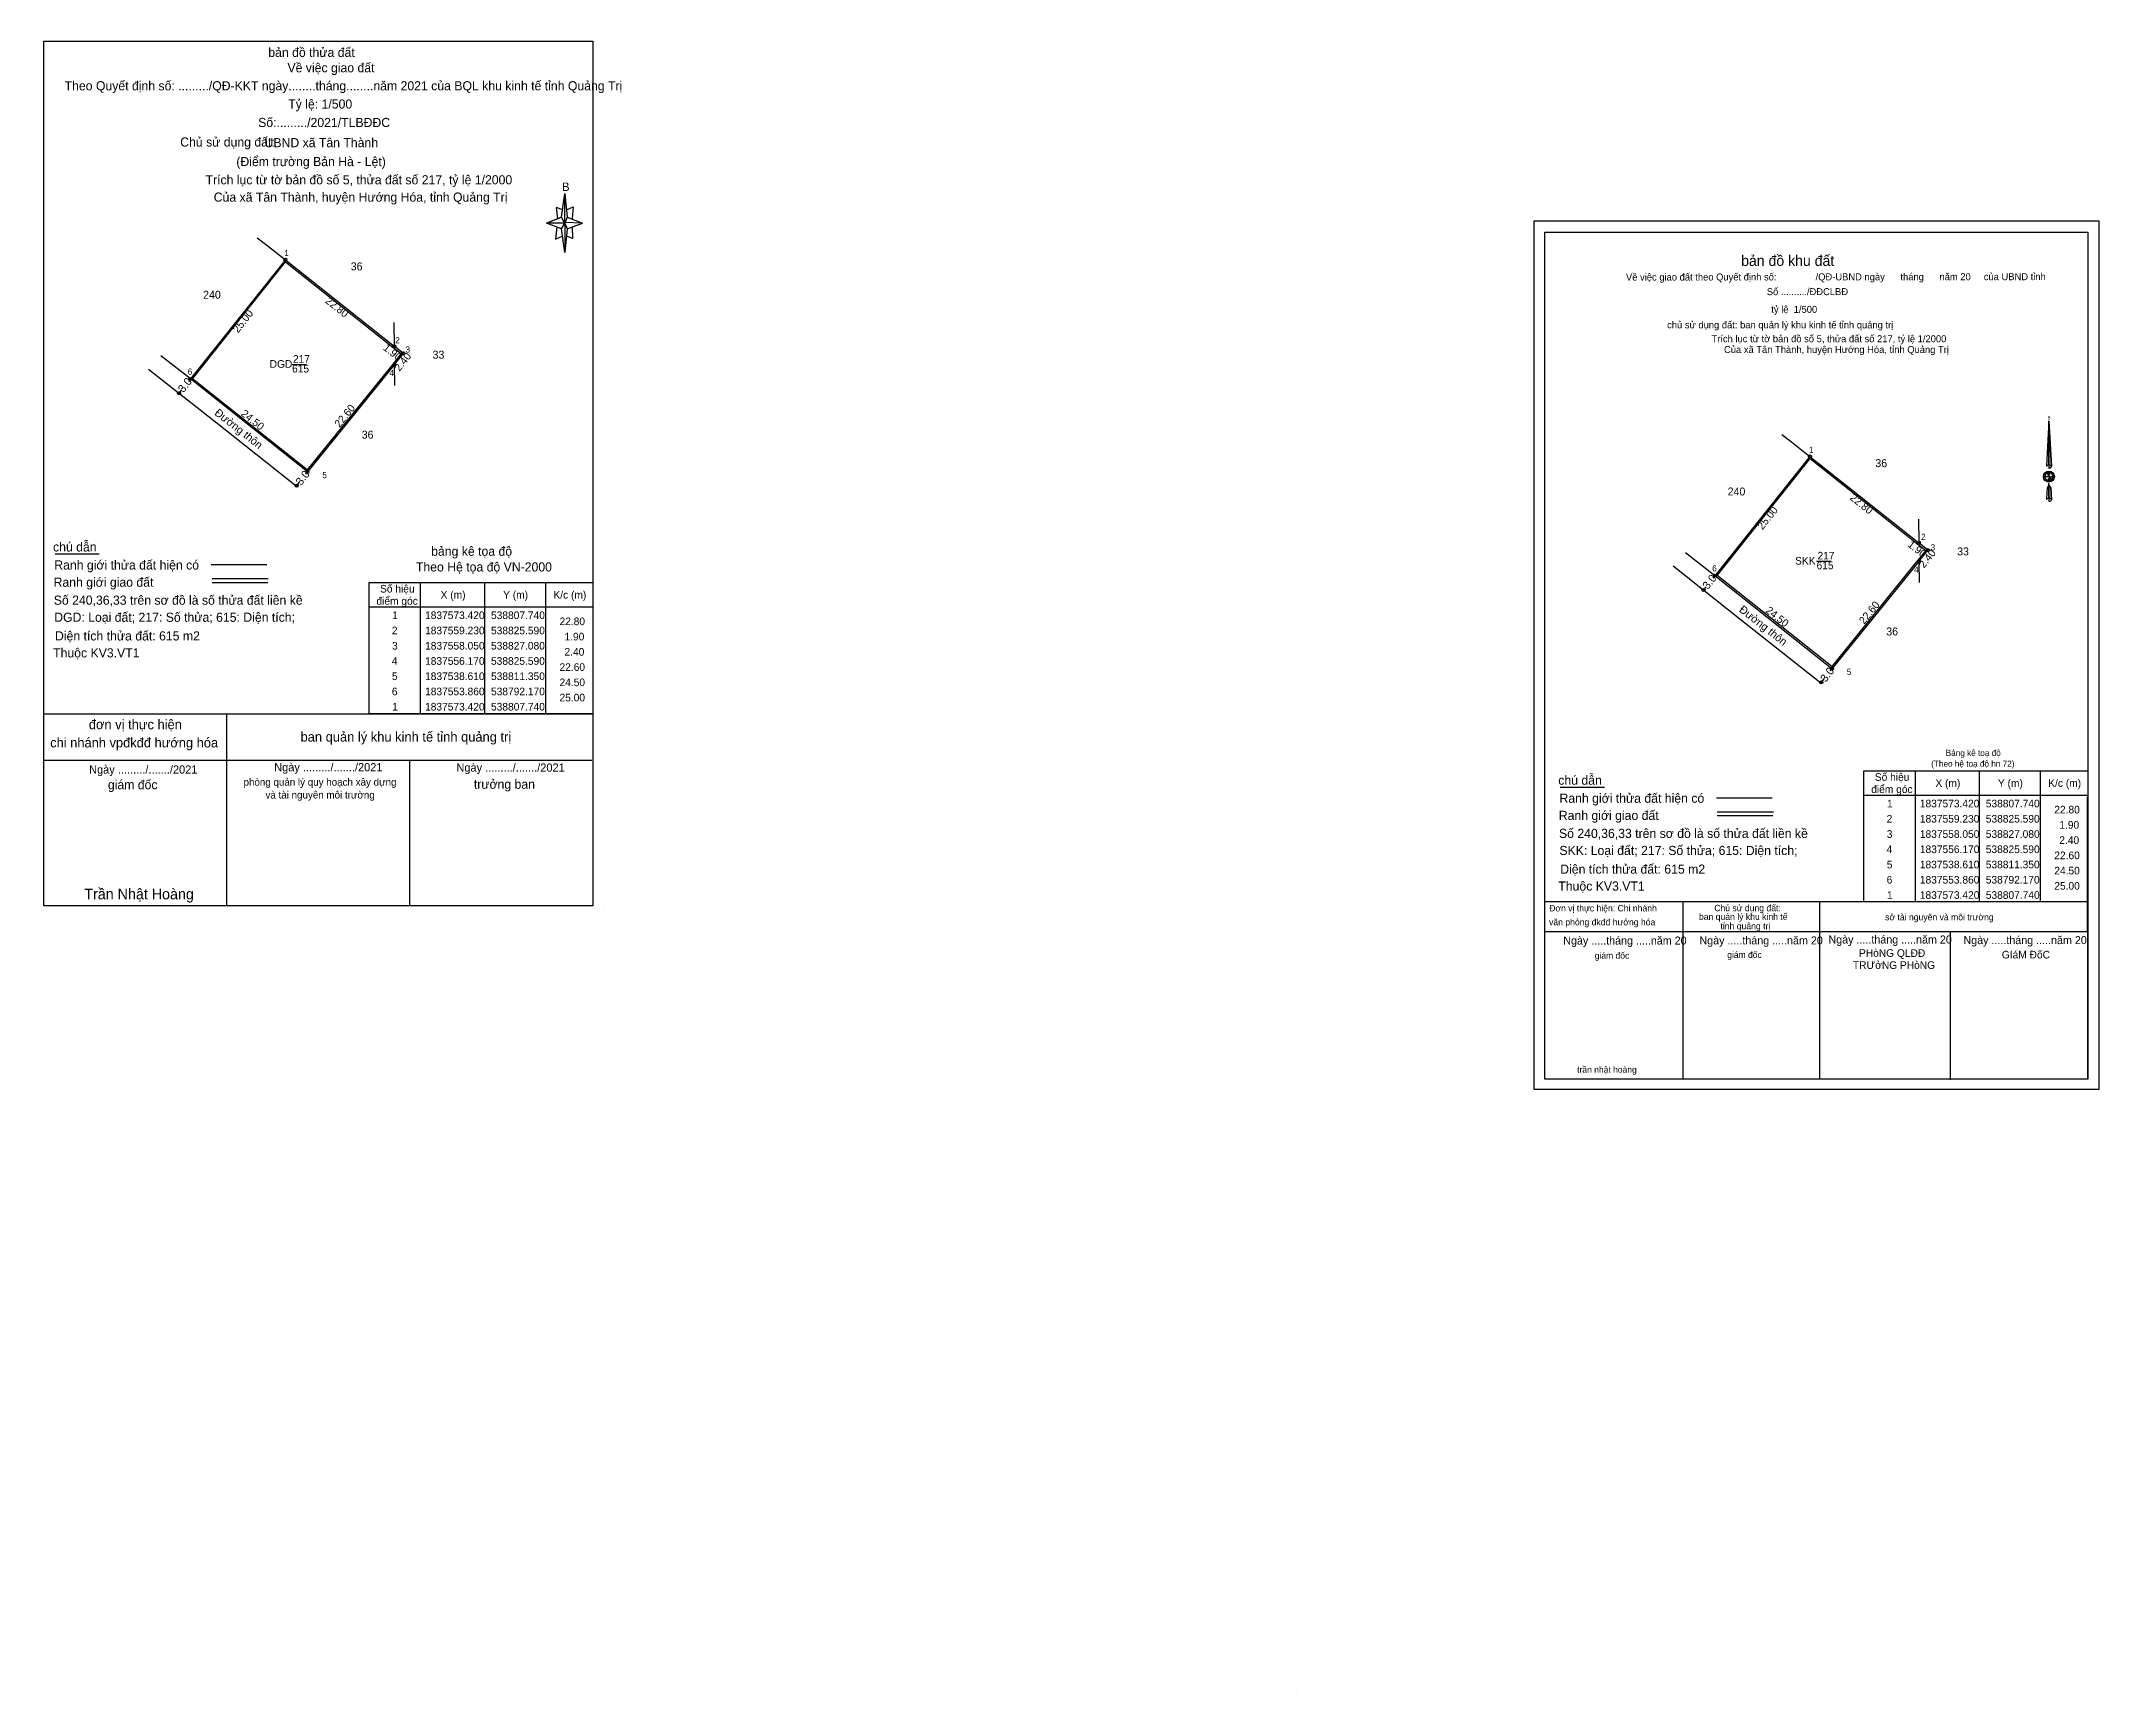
# Model space of a CAD drawing. Extents: x 538518 to 538855, y 1837370 to 1837642.
import ezdxf

# ---------------------------------------------------------------- set-up
doc = ezdxf.new("R2010")
doc.units = 0
for name, color, linetype in [('Level 1', 7, 'Continuous'), ('Level 10', 7, 'Continuous'), ('Level 13', 7, 'Continuous'), ('Level 2', 7, 'Continuous'), ('Level 22', 7, 'Continuous'), ('Level 5', 7, 'Continuous'), ('Level 6', 7, 'Continuous'), ('Level 63', 7, 'Continuous')]:
    doc.layers.add(name, color=color, linetype=linetype)

msp = doc.modelspace()

# ---------------------------------------------------------------- texts
at = {"layer": 'Level 1'}
for s, height, p in [('bản đồ khu đất', 1.7232, (538796.47, 1837604.67)), ('Số ........../ĐĐCLBĐ', 1.1488, (538800.67, 1837599.87)), ('chủ sử dụng đất: ban quản lý khu kinh tế tỉnh quảng trị', 1.1488, (538784.33, 1837594.42)), ('tỷ lệ  1/500', 1.1488, (538801.41, 1837596.97)), ('Trích lục từ tờ bản đồ số 5, thửa đất số 217, tỷ lệ 1/2000 ', 1.1488, (538791.6, 1837592.15)), ('Của xã Tân Thành, huyện Hướng Hóa, tỉnh Quảng Trị', 1.1488, (538793.65, 1837590.38)), ('615', 1.25, (538558.89, 1837587.19)), ('615', 1.25, (538808.83, 1837554.92)), ('Bảng kê toạ độ', 1.0033, (538830, 1837524.3)), ('(Theo hệ toạ độ hn 72)', 1.0033, (538827.62, 1837522.53)), ('văn phòng đkđđ hướng hóa', 1.0559, (538764.97, 1837496.52)), ('Đơn vị thực hiện: Chi nhánh', 1.0559, (538764.99, 1837498.8)), ('ban quản lý khu kinh tế ', 1.0562, (538789.54, 1837497.42)), ('Chủ sử dụng đất:', 1.0562, (538792.05, 1837498.83)), ('sở tài nguyên và môi trường', 1.0563, (538820.06, 1837497.34)), ('Ngày .....tháng .....năm 20  ', 1.3141, (538767.3, 1837493.37)), ('Ngày .....tháng .....năm 20   ', 1.3141, (538789.63, 1837493.39)), ('tỉnh quảng trị', 1.0562, (538793.07, 1837495.88)), ('Ngày .....tháng .....năm 20', 1.3141, (538810.78, 1837493.54)), ('Ngày .....tháng .....năm 20   ', 1.3141, (538832.91, 1837493.44)), ('giám đốc', 1.043, (538772.46, 1837491.04)), ('giám đốc', 1.043, (538794.18, 1837491.17)), ('TRƯởNG PHòNG', 1.2496, (538814.78, 1837489.37)), ('PHòNG QLĐĐ', 1.25, (538815.78, 1837491.35)), ('GIáM ĐốC', 1.25, (538839.2, 1837491.09)), ('trần nhật hoàng', 1.0429, (538769.58, 1837472.34))]:
    msp.add_text(s, height=height, dxfattribs=at).set_placement(p)
for s, height, rotation, p in [('Về việc giao đất theo Quyết định số:               /QĐ-UBND ngày      tháng      năm 20     của UBND tỉnh', 1.14882, 0.06, (538777.58, 1837602.26)), ('B', 0.543, 0.0706, (538846.7, 1837579.5))]:
    msp.add_text(s, height=height, rotation=rotation, dxfattribs=at).set_placement(p)
at = {"layer": 'Level 13'}
for s, p in [('DGD', (538555.22, 1837587.96)), ('217', (538559.04, 1837588.79)), ('SKK', (538805.31, 1837555.69)), ('217', (538808.98, 1837556.52))]:
    msp.add_text(s, height=1.25, dxfattribs=at).set_placement(p)
at = {"layer": 'Level 2'}
for s, height, p in [('bản đồ thửa đất', 1.5, (538555, 1837638.94)), ('Về việc giao đất', 1.5, (538558.14, 1837636.42)), ('Theo Quyết định số: ........./QĐ-KKT ngày........tháng........năm 2021 của BQL khu kinh tế tỉnh Quảng Trị', 1.5, (538521.61, 1837633.46)), ('Số:........./2021/TLBĐĐC', 1.5, (538553.34, 1837627.44)), ('Tỷ lệ: 1/500', 1.5, (538558.27, 1837630.47)), ('Chủ sử dụng đất: ', 1.5, (538540.56, 1837624.24)), ('UBND xã Tân Thành', 1.5, (538554.38, 1837624.13)), ('(Điểm trường Bản Hà - Lệt)', 1.5, (538549.76, 1837621.03)), ('Trích lục từ tờ bản đồ số 5, thửa đất số 217, tỷ lệ 1/2000 ', 1.5, (538544.71, 1837618.04)), ('Của xã Tân Thành, huyện Hướng Hóa, tỉnh Quảng Trị', 1.5, (538546.05, 1837615.2)), ('B', 1.38, (538603.16, 1837616.96)), ('chú dẫn', 1.5, (538519.71, 1837557.83)), ('bảng kê tọa độ', 1.5, (538581.7, 1837557.13)), ('Ranh giới thửa đất hiện có ', 1.5, (538519.91, 1837554.87)), ('Theo Hệ tọa độ VN-2000', 1.5, (538579.2, 1837554.55)), ('Ranh giới giao đất', 1.5, (538519.8, 1837552.05)), ('Số 240,36,33 trên sơ đồ là số thửa đất liền kề', 1.5, (538519.83, 1837549.1)), ('DGD: Loại đất; 217: Số thửa; 615: Diện tích;', 1.5, (538519.9, 1837546.3)), ('Diện tích thửa đất: 615 m2', 1.5, (538520.03, 1837543.24)), ('Thuộc KV3.VT1', 1.5, (538519.72, 1837540.46)), ('chú dẫn', 1.5, (538766.48, 1837519.58)), ('Ranh giới thửa đất hiện có ', 1.5, (538766.68, 1837516.62)), ('Ranh giới giao đất', 1.5, (538766.57, 1837513.8)), ('Số 240,36,33 trên sơ đồ là số thửa đất liền kề', 1.5, (538766.6, 1837510.85)), ('SKK: Loại đất; 217: Số thửa; 615: Diện tích;', 1.5, (538766.67, 1837508.05)), ('Diện tích thửa đất: 615 m2', 1.5, (538766.8, 1837504.99)), ('Thuộc KV3.VT1', 1.5, (538766.49, 1837502.21))]:
    msp.add_text(s, height=height, dxfattribs=at).set_placement(p)
at = {"layer": 'Level 5'}
for s, height, p in [('đơn vị thực hiện', 1.58, (538525.58, 1837528.68)), ('ban quản lý khu kinh tế tỉnh quảng trị', 1.58, (538560.29, 1837526.65)), ('chi nhánh vpđkđđ hướng hóa', 1.5768, (538519.24, 1837525.7)), ('Ngày ........./......./2021', 1.35, (538525.62, 1837521.4)), ('Ngày ........./......./2021', 1.35, (538555.96, 1837521.78)), ('Ngày ........./......./2021', 1.35, (538585.84, 1837521.72)), ('giám đốc', 1.5, (538528.7, 1837518.84)), ('phòng quản lý quy hoạch xây dựng', 1.2, (538550.94, 1837519.42)), ('và tài nguyên môi trường', 1.2, (538554.54, 1837517.32)), ('trưởng ban', 1.5, (538588.7, 1837518.92)), ('Trần Nhật Hoàng', 1.75, (538524.84, 1837500.78))]:
    msp.add_text(s, height=height, dxfattribs=at).set_placement(p)
at = {"layer": 'Level 63'}
for s, height, p in [(' 1', 1, (538557.26, 1837606.27)), ('36', 1.3, (538568.52, 1837603.94)), ('240', 1.3, (538544.31, 1837599.29)), (' 2', 1, (538575.44, 1837591.98)), (' 3', 1, (538577.12, 1837590.45)), ('33', 1.3, (538581.93, 1837589.46)), (' 6', 1, (538541.41, 1837586.84)), (' 4', 1, (538574.49, 1837586.61)), ('36', 1.3, (538570.31, 1837576.34)), (' 1', 1, (538807.2, 1837574)), ('36', 1.3, (538818.46, 1837571.67)), (' 5', 1, (538563.48, 1837569.86)), ('240', 1.3, (538794.25, 1837567.02)), (' 2', 1, (538825.59, 1837559.74)), (' 3', 1, (538827.15, 1837558.01)), ('33', 1.3, (538831.87, 1837557.19)), (' 6', 1, (538791.35, 1837554.57)), (' 4', 1, (538824.43, 1837554.34)), ('Số hiệu', 1.25, (538573.32, 1837551.1)), ('điểm góc', 1.25, (538572.73, 1837549.1)), ('X (m)', 1.25, (538583.25, 1837550.1)), ('Y (m)', 1.25, (538593.5, 1837550.1)), ('K/c (m)', 1.25, (538601.75, 1837550.1)), (' 2', 1.25, (538574.79, 1837544.25)), (' 1', 1.25, (538574.85, 1837546.75)), ('1837573.420', 1.25, (538580.7, 1837546.75)), ('1837559.230', 1.25, (538580.7, 1837544.25)), ('538807.740', 1.25, (538591.51, 1837546.75)), ('538825.590', 1.25, (538591.51, 1837544.25)), ('22.80', 1.25, (538602.74, 1837545.75)), ('36', 1.3, (538820.25, 1837544.07)), (' 3', 1.25, (538574.81, 1837541.75)), ('1837558.050', 1.25, (538580.7, 1837541.75)), ('538827.080', 1.25, (538591.51, 1837541.75)), ('2.40', 1.25, (538603.56, 1837540.75)), ('1.90', 1.25, (538603.56, 1837543.25)), (' 4', 1.25, (538574.78, 1837539.25)), (' 5', 1.25, (538574.81, 1837536.75)), ('1837556.170', 1.25, (538580.7, 1837539.25)), ('1837538.610', 1.25, (538580.7, 1837536.75)), ('538825.590', 1.25, (538591.51, 1837539.25)), ('538811.350', 1.25, (538591.51, 1837536.75)), ('22.60', 1.25, (538602.74, 1837538.25)), (' 5', 1, (538813.42, 1837537.59)), (' 6', 1.25, (538574.79, 1837534.25)), ('1837553.860', 1.25, (538580.7, 1837534.25)), ('538792.170', 1.25, (538591.51, 1837534.25)), ('24.50', 1.25, (538602.74, 1837535.75)), (' 1', 1.25, (538574.85, 1837531.75)), ('1837573.420', 1.25, (538580.7, 1837531.75)), ('538807.740', 1.25, (538591.51, 1837531.75)), ('25.00', 1.25, (538602.74, 1837533.25)), ('Số hiệu', 1.25, (538818.38, 1837520.22)), ('điểm góc', 1.25, (538817.79, 1837518.22)), ('X (m)', 1.25, (538828.31, 1837519.22)), ('Y (m)', 1.25, (538838.56, 1837519.22)), ('K/c (m)', 1.25, (538846.81, 1837519.22)), (' 2', 1.25, (538819.85, 1837513.37)), (' 1', 1.25, (538819.91, 1837515.87)), ('1837573.420', 1.25, (538825.76, 1837515.87)), ('1837559.230', 1.25, (538825.76, 1837513.37)), ('538807.740', 1.25, (538836.57, 1837515.87)), ('538825.590', 1.25, (538836.57, 1837513.37)), ('22.80', 1.25, (538847.8, 1837514.87)), (' 3', 1.25, (538819.87, 1837510.87)), ('1837558.050', 1.25, (538825.76, 1837510.87)), ('538827.080', 1.25, (538836.57, 1837510.87)), ('2.40', 1.25, (538848.62, 1837509.87)), ('1.90', 1.25, (538848.62, 1837512.37)), (' 4', 1.25, (538819.84, 1837508.37)), ('1837556.170', 1.25, (538825.76, 1837508.37)), ('538825.590', 1.25, (538836.57, 1837508.37)), ('22.60', 1.25, (538847.8, 1837507.37)), (' 5', 1.25, (538819.87, 1837505.87)), (' 6', 1.25, (538819.85, 1837503.37)), ('1837538.610', 1.25, (538825.76, 1837505.87)), ('1837553.860', 1.25, (538825.76, 1837503.37)), ('538811.350', 1.25, (538836.57, 1837505.87)), ('538792.170', 1.25, (538836.57, 1837503.37)), ('24.50', 1.25, (538847.8, 1837504.87)), (' 1', 1.25, (538819.91, 1837500.87)), ('1837573.420', 1.25, (538825.76, 1837500.87)), ('538807.740', 1.25, (538836.57, 1837500.87)), ('25.00', 1.25, (538847.8, 1837502.37))]:
    msp.add_text(s, height=height, dxfattribs=at).set_placement(p)
for s, height, rotation, p in [('22.80', 1.25, 321.5168, (538564.23, 1837598.72)), ('25.00', 1.25, 51.4798, (538550.03, 1837593.58)), ('1.90', 1.25, 321.6227, (538573.71, 1837591.02)), ('2.40', 1.25, 51.6013, (538576.51, 1837587.28)), ('3.0', 1.3, 51.9072, (538541.09, 1837583.79)), ('22.60', 1.25, 50.9602, (538566.7, 1837578.07)), ('Đường thôn', 1.3, 321.8987, (538546.07, 1837580.34)), ('24.50', 1.25, 321.5118, (538550.42, 1837580.22)), ('3.0', 1.3, 52.443, (538560.4, 1837568.57)), ('25.00', 1.25, 51.4798, (538799.97, 1837561.31)), ('22.80', 1.25, 321.5168, (538814.17, 1837566.45)), ('1.90', 1.25, 321.6227, (538823.65, 1837558.75)), ('2.40', 1.25, 51.6013, (538826.45, 1837555.01)), ('3.0', 1.3, 51.9072, (538791.03, 1837551.52)), ('Đường thôn', 1.3, 321.8987, (538796.01, 1837548.07)), ('24.50', 1.25, 321.5118, (538800.36, 1837547.95)), ('22.60', 1.25, 50.9602, (538816.64, 1837545.8)), ('3.0', 1.3, 52.443, (538810.34, 1837536.3))]:
    msp.add_text(s, height=height, rotation=rotation, dxfattribs=at).set_placement(p)

# ---------------------------------------------------------------- linework, layer by layer
at = {"layer": 'Level 1'}
for p, q in [((538762.51, 1837469.6), (538762.51, 1837612.07)), ((538846.9, 1837579.26), (538846.56, 1837572.93)), ((538846.9, 1837579.26), (538846.56, 1837572.93)), ((538846.9, 1837579.26), (538847.32, 1837571.75)), ((538847.32, 1837571.78), (538846.9, 1837579.26)), ((538846.9, 1837579.26), (538846.91, 1837572.02)), ((538846.91, 1837572.01), (538846.9, 1837579.26)), ((538846.9, 1837579.26), (538847.32, 1837571.75)), ((538846.91, 1837572.01), (538846.9, 1837579.26)), ((538846.56, 1837572.93), (538846.5, 1837571.76)), ((538846.56, 1837572.93), (538846.5, 1837571.76)), ((538846.91, 1837572.02), (538846.91, 1837571.5)), ((538846.91, 1837572.01), (538846.91, 1837571.71)), ((538846.91, 1837571.71), (538846.91, 1837571.5)), ((538847.32, 1837571.75), (538847.32, 1837571.78)), ((538847.32, 1837571.75), (538847.32, 1837571.77)), ((538846.23, 1837570.11), (538846.68, 1837570.11)), ((538847.04, 1837570.1), (538846.23, 1837570.11)), ((538846.91, 1837568.7), (538846.61, 1837568.28)), ((538846.66, 1837570.57), (538846.67, 1837570.59)), ((538846.66, 1837570.57), (538846.69, 1837570.55)), ((538846.68, 1837570.6), (538846.67, 1837570.59)), ((538846.68, 1837570.6), (538846.69, 1837570.62)), ((538846.68, 1837570.11), (538847.04, 1837570.1)), ((538846.7, 1837570.52), (538846.71, 1837570.54)), ((538846.7, 1837570.52), (538846.7, 1837570.54)), ((538846.71, 1837570.51), (538846.72, 1837570.53)), ((538846.71, 1837570.51), (538846.73, 1837570.49)), ((538846.73, 1837570.49), (538846.71, 1837570.51)), ((538846.74, 1837570.62), (538846.73, 1837570.62)), ((538846.73, 1837570.49), (538846.75, 1837570.48)), ((538846.74, 1837570.62), (538846.75, 1837570.62)), ((538846.75, 1837570.62), (538846.75, 1837570.62)), ((538846.75, 1837570.62), (538846.76, 1837570.6)), ((538846.77, 1837570.62), (538846.76, 1837570.62)), ((538846.76, 1837570.62), (538846.76, 1837570.62)), ((538846.76, 1837570.62), (538846.76, 1837570.6)), ((538846.76, 1837570.62), (538846.76, 1837570.62)), ((538846.76, 1837570.62), (538846.77, 1837570.62)), ((538846.77, 1837570.62), (538846.77, 1837570.62)), ((538846.78, 1837570.37), (538846.81, 1837570.33)), ((538846.78, 1837570.37), (538846.8, 1837570.37)), ((538846.8, 1837570.62), (538846.79, 1837570.6)), ((538846.81, 1837570.62), (538846.8, 1837570.62)), ((538846.8, 1837570.62), (538846.8, 1837570.62)), ((538846.8, 1837570.62), (538846.8, 1837570.62)), ((538846.8, 1837570.62), (538846.81, 1837570.62)), ((538846.81, 1837570.38), (538846.8, 1837570.38)), ((538846.8, 1837570.38), (538846.8, 1837570.37)), ((538846.8, 1837570.38), (538846.81, 1837570.38)), ((538846.81, 1837570.62), (538846.81, 1837570.62)), ((538846.83, 1837570.6), (538846.81, 1837570.6)), ((538846.81, 1837570.38), (538846.83, 1837570.38)), ((538846.85, 1837570.31), (538846.81, 1837570.33)), ((538846.81, 1837569.71), (538846.83, 1837569.67)), ((538846.81, 1837569.71), (538846.83, 1837569.7)), ((538846.85, 1837570.63), (538846.83, 1837570.6)), ((538846.83, 1837570.6), (538846.83, 1837570.6)), ((538846.87, 1837570.64), (538846.85, 1837570.64)), ((538846.85, 1837570.64), (538846.85, 1837570.64)), ((538846.85, 1837570.64), (538846.85, 1837570.63)), ((538846.85, 1837570.63), (538846.85, 1837570.64)), ((538846.85, 1837570.64), (538846.85, 1837570.64)), ((538846.85, 1837570.64), (538846.87, 1837570.64)), ((538846.85, 1837570.31), (538846.87, 1837570.31)), ((538846.87, 1837569.74), (538846.86, 1837569.74)), ((538846.86, 1837569.74), (538846.87, 1837569.74)), ((538846.86, 1837569.72), (538846.86, 1837569.71)), ((538846.86, 1837569.72), (538846.87, 1837569.72)), ((538846.88, 1837570.66), (538846.87, 1837570.64)), ((538846.87, 1837570.64), (538846.88, 1837570.66)), ((538846.87, 1837570.64), (538846.87, 1837570.64)), ((538846.87, 1837570.64), (538846.87, 1837570.64)), ((538846.87, 1837569.74), (538846.87, 1837569.74)), ((538846.87, 1837569.74), (538846.87, 1837569.74)), ((538846.87, 1837569.74), (538846.9, 1837569.74)), ((538846.88, 1837570.66), (538846.88, 1837570.64)), ((538846.9, 1837570.64), (538846.88, 1837570.64)), ((538846.91, 1837570.62), (538846.9, 1837570.64)), ((538846.9, 1837570.64), (538846.9, 1837570.64)), ((538846.91, 1837570.22), (538846.9, 1837570.26)), ((538846.91, 1837569.74), (538846.9, 1837569.74)), ((538846.91, 1837570.62), (538846.92, 1837570.62)), ((538846.91, 1837570.22), (538846.94, 1837570.21)), ((538846.94, 1837570.21), (538846.91, 1837570.22)), ((538846.91, 1837569.74), (538846.91, 1837569.74)), ((538846.91, 1837569.74), (538846.91, 1837569.74)), ((538846.91, 1837569.74), (538846.94, 1837569.74)), ((538846.91, 1837568.7), (538846.91, 1837569.01)), ((538847.22, 1837568.28), (538846.91, 1837568.7)), ((538846.91, 1837568.7), (538846.92, 1837566.57)), ((538846.91, 1837568.7), (538847.22, 1837568.28)), ((538846.92, 1837566.55), (538846.91, 1837568.7)), ((538847.22, 1837568.28), (538846.91, 1837568.7)), ((538846.91, 1837568.7), (538846.92, 1837566.55)), ((538846.93, 1837570.62), (538846.92, 1837570.62)), ((538846.94, 1837569.79), (538846.92, 1837569.79)), ((538846.93, 1837569.77), (538846.92, 1837569.79)), ((538846.93, 1837569.77), (538846.92, 1837569.76)), ((538846.92, 1837569.76), (538846.93, 1837569.77)), ((538846.92, 1837569.76), (538846.95, 1837569.76)), ((538846.94, 1837570.62), (538846.93, 1837570.62)), ((538846.93, 1837570.62), (538846.94, 1837570.62)), ((538846.94, 1837570.62), (538846.95, 1837570.63)), ((538846.94, 1837570.21), (538846.95, 1837570.21)), ((538846.95, 1837570.21), (538846.94, 1837570.21)), ((538846.94, 1837569.81), (538846.94, 1837569.81)), ((538846.94, 1837569.81), (538846.96, 1837569.79)), ((538846.95, 1837569.74), (538846.94, 1837569.74)), ((538846.96, 1837570.63), (538846.95, 1837570.63)), ((538846.95, 1837570.21), (538846.95, 1837570.21)), ((538846.95, 1837569.74), (538846.95, 1837569.74)), ((538846.95, 1837569.74), (538846.95, 1837569.74)), ((538846.95, 1837569.74), (538846.95, 1837569.74)), ((538846.96, 1837570.63), (538846.97, 1837570.63)), ((538846.96, 1837570.19), (538846.97, 1837570.19)), ((538846.97, 1837569.82), (538846.96, 1837569.82)), ((538846.98, 1837570.6), (538846.97, 1837570.59)), ((538846.97, 1837570.57), (538846.97, 1837570.59)), ((538846.97, 1837570.57), (538846.97, 1837570.57)), ((538846.97, 1837570.57), (538846.97, 1837570.57)), ((538846.97, 1837570.57), (538846.97, 1837570.57)), ((538846.97, 1837570.57), (538846.97, 1837570.57)), ((538846.97, 1837570.57), (538846.97, 1837570.57)), ((538846.97, 1837570.19), (538846.97, 1837570.19)), ((538846.97, 1837570.17), (538846.97, 1837570.19)), ((538846.97, 1837570.17), (538846.97, 1837570.16)), ((538846.97, 1837570.16), (538846.97, 1837570.17)), ((538846.97, 1837570.16), (538846.97, 1837570.16)), ((538846.97, 1837569.82), (538846.98, 1837569.82)), ((538846.98, 1837570.6), (538846.98, 1837570.6)), ((538846.99, 1837570.55), (538846.98, 1837570.55)), ((538846.99, 1837570.55), (538847, 1837570.55)), ((538846.99, 1837570.16), (538847, 1837570.16)), ((538846.99, 1837570.16), (538846.99, 1837570.16)), ((538846.99, 1837569.69), (538847, 1837569.69)), ((538847, 1837569.69), (538846.99, 1837569.69)), ((538846.99, 1837569.69), (538846.99, 1837569.67)), ((538847, 1837570.54), (538847, 1837570.55)), ((538847, 1837570.55), (538847, 1837570.55)), ((538847, 1837570.55), (538847, 1837570.55)), ((538847, 1837570.55), (538847, 1837570.55)), ((538847, 1837570.55), (538847, 1837570.54)), ((538847.01, 1837570.54), (538847, 1837570.54)), ((538847, 1837570.54), (538847, 1837570.54)), ((538847, 1837570.14), (538847, 1837570.16)), ((538847, 1837570.14), (538847.02, 1837570.12)), ((538847.02, 1837570.12), (538847, 1837570.14)), ((538847.02, 1837569.84), (538847, 1837569.83)), ((538847, 1837569.69), (538847, 1837569.71)), ((538847.01, 1837570.54), (538847.01, 1837570.54)), ((538847.01, 1837570.54), (538847.01, 1837570.54)), ((538847.01, 1837570.54), (538847.01, 1837570.54)), ((538847.03, 1837570.54), (538847.02, 1837570.54)), ((538847.02, 1837570.12), (538847.04, 1837570.11)), ((538847.02, 1837569.84), (538847.03, 1837569.84)), ((538847.03, 1837570.54), (538847.03, 1837570.52)), ((538847.04, 1837570.52), (538847.03, 1837570.52)), ((538847.03, 1837570.52), (538847.03, 1837570.52)), ((538847.03, 1837570.52), (538847.03, 1837570.52)), ((538847.03, 1837570.52), (538847.03, 1837570.52)), ((538847.03, 1837570.52), (538847.04, 1837570.52)), ((538847.05, 1837570.52), (538847.04, 1837570.51)), ((538847.04, 1837570.51), (538847.04, 1837570.52)), ((538847.04, 1837570.52), (538847.04, 1837570.52)), ((538847.04, 1837570.52), (538847.04, 1837570.52)), ((538847.04, 1837570.52), (538847.04, 1837570.51)), ((538847.04, 1837570.51), (538847.04, 1837570.51)), ((538847.04, 1837570.01), (538847.04, 1837570.03)), ((538847.04, 1837570.01), (538847.04, 1837570)), ((538847.04, 1837569.98), (538847.04, 1837570)), ((538847.04, 1837569.98), (538847.04, 1837569.96)), ((538847.04, 1837569.96), (538847.04, 1837569.98)), ((538847.04, 1837569.96), (538847.04, 1837569.95)), ((538847.04, 1837569.95), (538847.04, 1837569.96)), ((538847.04, 1837569.95), (538847.04, 1837569.95)), ((538847.04, 1837569.89), (538847.04, 1837569.91)), ((538847.04, 1837569.89), (538847.04, 1837569.88)), ((538847.07, 1837569.72), (538847.04, 1837569.7)), ((538847.05, 1837570.52), (538847.05, 1837570.52)), ((538847.07, 1837570.52), (538847.07, 1837570.52)), ((538847.07, 1837570.52), (538847.07, 1837570.52)), ((538847.07, 1837570.52), (538847.07, 1837570.52)), ((538847.07, 1837570.52), (538847.07, 1837570.52)), ((538847.07, 1837569.72), (538847.08, 1837569.74)), ((538847.09, 1837570.1), (538847.6, 1837570.11)), ((538847.6, 1837570.11), (538847.09, 1837570.1)), ((538847.15, 1837570.05), (538847.13, 1837570.07)), ((538847.15, 1837570.02), (538847.13, 1837570.05)), ((538847.15, 1837570.05), (538847.13, 1837570.05)), ((538847.15, 1837569.78), (538847.13, 1837569.76)), ((538847.16, 1837569.99), (538847.15, 1837570.02)), ((538847.15, 1837570.02), (538847.15, 1837570.02)), ((538847.15, 1837569.79), (538847.16, 1837569.82)), ((538847.16, 1837569.82), (538847.15, 1837569.79)), ((538847.15, 1837569.78), (538847.15, 1837569.79)), ((538847.15, 1837569.79), (538847.15, 1837569.78)), ((538847.18, 1837569.95), (538847.16, 1837569.99)), ((538847.16, 1837569.99), (538847.18, 1837569.95)), ((538847.17, 1837569.88), (538847.16, 1837569.88)), ((538847.16, 1837569.84), (538847.16, 1837569.87)), ((538847.16, 1837569.84), (538847.17, 1837569.85)), ((538847.16, 1837569.82), (538847.17, 1837569.82)), ((538847.17, 1837569.93), (538847.17, 1837569.95)), ((538847.18, 1837569.95), (538847.17, 1837569.95)), ((538847.17, 1837569.91), (538847.17, 1837569.93)), ((538847.17, 1837569.91), (538847.17, 1837569.93)), ((538847.17, 1837569.93), (538847.17, 1837569.91)), ((538847.17, 1837569.91), (538847.17, 1837569.93)), ((538847.17, 1837569.91), (538847.18, 1837569.88)), ((538847.17, 1837569.88), (538847.18, 1837569.88)), ((538847.18, 1837569.88), (538847.17, 1837569.88)), ((538847.18, 1837569.88), (538847.18, 1837569.88)), ((538846.57, 1837567.48), (538846.51, 1837566.33)), ((538846.61, 1837568.28), (538846.57, 1837567.48)), ((538846.92, 1837566.55), (538846.92, 1837566.28)), ((538846.92, 1837566.55), (538846.92, 1837566.28)), ((538846.92, 1837566.28), (538846.92, 1837566.07)), ((538846.92, 1837566.28), (538846.92, 1837566.07)), ((538847.33, 1837566.32), (538847.22, 1837568.28)), ((538847.22, 1837568.28), (538847.33, 1837566.32)), ((538847.33, 1837566.32), (538847.22, 1837568.28)), ((538847.33, 1837566.34), (538847.33, 1837566.32)), ((538847.33, 1837566.32), (538847.33, 1837566.34)), ((538847.33, 1837566.32), (538847.33, 1837566.33)), ((538847.33, 1837566.33), (538847.33, 1837566.32)), ((538853.22, 1837495.43), (538853.22, 1837517.57)), ((538764.25, 1837471.49), (538764.25, 1837500.35)), ((538786.95, 1837471.29), (538786.95, 1837500.35)), ((538809.34, 1837471.29), (538809.34, 1837500.35)), ((538853.28, 1837471.29), (538853.28, 1837495.43))]:
    msp.add_line(p, q, dxfattribs=at)
for points in [[(538762.51, 1837612.07), (538855.1, 1837612.07), (538855.1, 1837469.6), (538762.51, 1837469.6)], [(538557.84, 1837605.34), (538575.49, 1837591.3), (538576.79, 1837590.28), (538575.45, 1837588.6), (538561.37, 1837571.23), (538542.58, 1837586.17)], [(538807.78, 1837573.07), (538825.43, 1837559.03), (538826.73, 1837558.01), (538825.39, 1837556.33), (538811.31, 1837538.96), (538792.52, 1837553.9)]]:
    msp.add_lwpolyline(points, close=True, dxfattribs=at)
for points in [[(538847.04, 1837570.1), (538847.04, 1837570.11), (538847.02, 1837570.12), (538847, 1837570.14), (538847, 1837570.16), (538846.99, 1837570.16), (538846.99, 1837570.16), (538846.97, 1837570.16), (538846.97, 1837570.16), (538846.97, 1837570.17), (538846.97, 1837570.19), (538846.96, 1837570.19), (538846.95, 1837570.21), (538846.95, 1837570.21), (538846.94, 1837570.21), (538846.91, 1837570.22), (538846.9, 1837570.26), (538846.9, 1837570.28), (538846.87, 1837570.29), (538846.87, 1837570.31), (538846.85, 1837570.31), (538846.81, 1837570.33), (538846.78, 1837570.37), (538846.8, 1837570.37), (538846.8, 1837570.38), (538846.81, 1837570.38), (538846.83, 1837570.38), (538846.85, 1837570.38), (538846.86, 1837570.41), (538846.83, 1837570.43), (538846.83, 1837570.43), (538846.81, 1837570.45), (538846.81, 1837570.45), (538846.83, 1837570.45), (538846.8, 1837570.5), (538846.77, 1837570.48), (538846.76, 1837570.46), (538846.75, 1837570.48), (538846.73, 1837570.49), (538846.71, 1837570.51), (538846.72, 1837570.53), (538846.71, 1837570.54), (538846.7, 1837570.52), (538846.7, 1837570.54), (538846.69, 1837570.55), (538846.66, 1837570.57), (538846.67, 1837570.59), (538846.68, 1837570.6), (538846.69, 1837570.62), (538846.69, 1837570.62), (538846.71, 1837570.59), (538846.72, 1837570.59), (538846.73, 1837570.59), (538846.73, 1837570.62), (538846.74, 1837570.62), (538846.75, 1837570.62), (538846.75, 1837570.62), (538846.76, 1837570.6), (538846.76, 1837570.62), (538846.76, 1837570.62), (538846.77, 1837570.62), (538846.77, 1837570.62), (538846.79, 1837570.6), (538846.79, 1837570.6), (538846.8, 1837570.62), (538846.8, 1837570.62), (538846.81, 1837570.62), (538846.81, 1837570.62)], [(538847.04, 1837570.1), (538847.04, 1837570.11), (538847.02, 1837570.12), (538847, 1837570.14), (538847, 1837570.16), (538846.99, 1837570.16), (538846.99, 1837570.16), (538846.97, 1837570.16), (538846.97, 1837570.16), (538846.97, 1837570.17), (538846.97, 1837570.19), (538846.96, 1837570.19), (538846.95, 1837570.21), (538846.95, 1837570.21), (538846.94, 1837570.21), (538846.91, 1837570.22), (538846.9, 1837570.26), (538846.9, 1837570.28), (538846.87, 1837570.29), (538846.87, 1837570.31), (538846.85, 1837570.31), (538846.81, 1837570.33), (538846.78, 1837570.37), (538846.8, 1837570.37), (538846.8, 1837570.38), (538846.81, 1837570.38), (538846.83, 1837570.38), (538846.85, 1837570.38), (538846.86, 1837570.41), (538846.83, 1837570.43), (538846.83, 1837570.43), (538846.81, 1837570.45), (538846.81, 1837570.45), (538846.83, 1837570.45), (538846.8, 1837570.5), (538846.77, 1837570.48), (538846.76, 1837570.46), (538846.75, 1837570.48), (538846.73, 1837570.49), (538846.71, 1837570.51), (538846.72, 1837570.53), (538846.71, 1837570.54), (538846.7, 1837570.52), (538846.7, 1837570.54), (538846.69, 1837570.55), (538846.66, 1837570.57), (538846.67, 1837570.59), (538846.68, 1837570.6), (538846.69, 1837570.62), (538846.69, 1837570.62), (538846.71, 1837570.59), (538846.72, 1837570.59), (538846.73, 1837570.59), (538846.73, 1837570.62), (538846.74, 1837570.62), (538846.75, 1837570.62), (538846.75, 1837570.62), (538846.76, 1837570.6), (538846.76, 1837570.62), (538846.76, 1837570.62), (538846.77, 1837570.62), (538846.77, 1837570.62), (538846.79, 1837570.6), (538846.79, 1837570.6), (538846.8, 1837570.62), (538846.8, 1837570.62), (538846.81, 1837570.62), (538846.81, 1837570.62)], [(538846.67, 1837570.59), (538846.66, 1837570.57)], [(538846.7, 1837570.54), (538846.69, 1837570.55), (538846.66, 1837570.57)], [(538846.67, 1837570.59), (538846.68, 1837570.6)], [(538846.73, 1837570.62), (538846.73, 1837570.59), (538846.72, 1837570.59), (538846.71, 1837570.59), (538846.69, 1837570.62), (538846.69, 1837570.62), (538846.68, 1837570.6)], [(538846.69, 1837570.62), (538846.69, 1837570.62), (538846.71, 1837570.59), (538846.72, 1837570.59), (538846.73, 1837570.59), (538846.73, 1837570.62), (538846.74, 1837570.62)], [(538846.69, 1837570.55), (538846.7, 1837570.54), (538846.7, 1837570.52)], [(538846.72, 1837570.53), (538846.71, 1837570.54), (538846.7, 1837570.52)], [(538846.71, 1837570.54), (538846.72, 1837570.53), (538846.71, 1837570.51)], [(538846.83, 1837570.38), (538846.85, 1837570.38), (538846.86, 1837570.41), (538846.83, 1837570.43), (538846.83, 1837570.43), (538846.81, 1837570.45), (538846.81, 1837570.45), (538846.83, 1837570.45), (538846.8, 1837570.5), (538846.77, 1837570.48), (538846.76, 1837570.46), (538846.75, 1837570.48), (538846.73, 1837570.49)], [(538846.75, 1837570.62), (538846.74, 1837570.62)], [(538846.76, 1837570.6), (538846.75, 1837570.62)], [(538846.75, 1837570.62), (538846.75, 1837570.62)], [(538846.75, 1837570.48), (538846.76, 1837570.46), (538846.77, 1837570.48), (538846.8, 1837570.5), (538846.83, 1837570.45)], [(538846.76, 1837570.6), (538846.76, 1837570.62)], [(538846.79, 1837570.6), (538846.79, 1837570.6), (538846.77, 1837570.62), (538846.77, 1837570.62)], [(538846.77, 1837570.62), (538846.79, 1837570.6), (538846.79, 1837570.6), (538846.8, 1837570.62)], [(538846.8, 1837570.37), (538846.78, 1837570.37)], [(538846.81, 1837570.33), (538846.78, 1837570.37)], [(538846.8, 1837570.37), (538846.8, 1837570.38)], [(538846.81, 1837570.6), (538846.81, 1837570.62)], [(538846.81, 1837570.62), (538846.81, 1837570.62)], [(538846.81, 1837570.62), (538846.81, 1837570.6), (538846.83, 1837570.6)], [(538846.83, 1837570.45), (538846.81, 1837570.45), (538846.81, 1837570.45), (538846.83, 1837570.43), (538846.83, 1837570.43), (538846.86, 1837570.41), (538846.85, 1837570.38), (538846.83, 1837570.38), (538846.81, 1837570.38)], [(538846.81, 1837570.33), (538846.85, 1837570.31)], [(538847.09, 1837570.1), (538847.12, 1837570.09), (538847.13, 1837570.07), (538847.15, 1837570.05), (538847.13, 1837570.05), (538847.15, 1837570.02), (538847.15, 1837570.02), (538847.16, 1837569.99), (538847.18, 1837569.95), (538847.17, 1837569.95), (538847.17, 1837569.95), (538847.17, 1837569.93), (538847.17, 1837569.91), (538847.17, 1837569.93), (538847.17, 1837569.91), (538847.18, 1837569.88), (538847.18, 1837569.88), (538847.17, 1837569.88), (538847.16, 1837569.88), (538847.16, 1837569.87), (538847.16, 1837569.84), (538847.17, 1837569.85), (538847.16, 1837569.84), (538847.16, 1837569.84), (538847.17, 1837569.82), (538847.16, 1837569.82), (538847.15, 1837569.79), (538847.15, 1837569.78), (538847.13, 1837569.76), (538847.08, 1837569.74), (538847.07, 1837569.72), (538847.04, 1837569.7), (538847.01, 1837569.71), (538847, 1837569.71), (538847, 1837569.69), (538846.99, 1837569.69), (538846.99, 1837569.69), (538846.99, 1837569.67), (538846.97, 1837569.67), (538846.97, 1837569.64), (538846.96, 1837569.64), (538846.95, 1837569.64), (538846.94, 1837569.62), (538846.9, 1837569.6), (538846.88, 1837569.59), (538846.86, 1837569.57), (538846.83, 1837569.57), (538846.84, 1837569.59), (538846.85, 1837569.64), (538846.86, 1837569.67), (538846.87, 1837569.67), (538846.87, 1837569.67), (538846.86, 1837569.67), (538846.85, 1837569.69), (538846.83, 1837569.67), (538846.81, 1837569.71), (538846.83, 1837569.7), (538846.83, 1837569.7), (538846.86, 1837569.71), (538846.86, 1837569.72), (538846.87, 1837569.72), (538846.86, 1837569.74), (538846.87, 1837569.74), (538846.87, 1837569.74), (538846.9, 1837569.74), (538846.9, 1837569.74), (538846.91, 1837569.74), (538846.91, 1837569.74), (538846.94, 1837569.74), (538846.95, 1837569.74), (538846.95, 1837569.74), (538846.95, 1837569.74), (538846.95, 1837569.74), (538846.95, 1837569.76), (538846.92, 1837569.76), (538846.93, 1837569.77), (538846.92, 1837569.79), (538846.94, 1837569.79), (538846.94, 1837569.81), (538846.94, 1837569.81), (538846.96, 1837569.79), (538846.96, 1837569.82), (538846.97, 1837569.82), (538846.98, 1837569.82), (538846.99, 1837569.83), (538847, 1837569.83), (538847.02, 1837569.84), (538847.03, 1837569.84), (538847.04, 1837569.84), (538847.04, 1837569.88), (538847.04, 1837569.89), (538847.04, 1837569.91), (538847.04, 1837569.95), (538847.04, 1837569.95)], [(538847.09, 1837570.1), (538847.12, 1837570.09), (538847.13, 1837570.07), (538847.15, 1837570.05), (538847.13, 1837570.05), (538847.15, 1837570.02), (538847.15, 1837570.02), (538847.16, 1837569.99), (538847.18, 1837569.95), (538847.17, 1837569.95), (538847.17, 1837569.95), (538847.17, 1837569.93), (538847.17, 1837569.91), (538847.17, 1837569.93), (538847.17, 1837569.91), (538847.18, 1837569.88), (538847.18, 1837569.88), (538847.17, 1837569.88), (538847.16, 1837569.88), (538847.16, 1837569.87), (538847.16, 1837569.84), (538847.17, 1837569.85), (538847.16, 1837569.84), (538847.16, 1837569.84), (538847.17, 1837569.82), (538847.16, 1837569.82), (538847.15, 1837569.79), (538847.15, 1837569.78), (538847.13, 1837569.76), (538847.08, 1837569.74), (538847.07, 1837569.72), (538847.04, 1837569.7), (538847.01, 1837569.71), (538847, 1837569.71), (538847, 1837569.69), (538846.99, 1837569.69), (538846.99, 1837569.69), (538846.99, 1837569.67), (538846.97, 1837569.67), (538846.97, 1837569.64), (538846.96, 1837569.64), (538846.95, 1837569.64), (538846.94, 1837569.62), (538846.9, 1837569.6), (538846.88, 1837569.59), (538846.86, 1837569.57), (538846.83, 1837569.57), (538846.84, 1837569.59), (538846.85, 1837569.64), (538846.86, 1837569.67), (538846.87, 1837569.67), (538846.87, 1837569.67), (538846.86, 1837569.67), (538846.85, 1837569.69), (538846.83, 1837569.67), (538846.81, 1837569.71), (538846.83, 1837569.7), (538846.83, 1837569.7), (538846.86, 1837569.71), (538846.86, 1837569.72), (538846.87, 1837569.72), (538846.86, 1837569.74), (538846.87, 1837569.74), (538846.87, 1837569.74), (538846.9, 1837569.74), (538846.9, 1837569.74), (538846.91, 1837569.74), (538846.91, 1837569.74), (538846.94, 1837569.74), (538846.95, 1837569.74), (538846.95, 1837569.74), (538846.95, 1837569.74), (538846.95, 1837569.74), (538846.95, 1837569.76), (538846.92, 1837569.76), (538846.93, 1837569.77), (538846.92, 1837569.79), (538846.94, 1837569.79), (538846.94, 1837569.81), (538846.94, 1837569.81), (538846.96, 1837569.79), (538846.96, 1837569.82), (538846.97, 1837569.82), (538846.98, 1837569.82), (538846.99, 1837569.83), (538847, 1837569.83), (538847.02, 1837569.84), (538847.03, 1837569.84), (538847.04, 1837569.84), (538847.04, 1837569.88), (538847.04, 1837569.89), (538847.04, 1837569.91), (538847.04, 1837569.95), (538847.04, 1837569.95)], [(538846.86, 1837569.71), (538846.83, 1837569.7), (538846.83, 1837569.7), (538846.81, 1837569.71)], [(538846.87, 1837569.67), (538846.87, 1837569.67), (538846.86, 1837569.67), (538846.85, 1837569.69), (538846.83, 1837569.67), (538846.81, 1837569.71)], [(538846.83, 1837570.6), (538846.85, 1837570.63)], [(538846.83, 1837570.6), (538846.83, 1837570.6)], [(538846.83, 1837569.7), (538846.83, 1837569.7), (538846.86, 1837569.71), (538846.86, 1837569.72)], [(538846.83, 1837569.67), (538846.85, 1837569.69), (538846.86, 1837569.67), (538846.87, 1837569.67), (538846.87, 1837569.67), (538846.86, 1837569.67), (538846.85, 1837569.64), (538846.84, 1837569.59), (538846.83, 1837569.57), (538846.86, 1837569.57), (538846.88, 1837569.59), (538846.9, 1837569.6), (538846.94, 1837569.62), (538846.95, 1837569.64), (538846.96, 1837569.64), (538846.97, 1837569.64), (538846.97, 1837569.67), (538846.99, 1837569.67), (538846.99, 1837569.69)], [(538846.88, 1837569.59), (538846.86, 1837569.57), (538846.83, 1837569.57), (538846.84, 1837569.59), (538846.85, 1837569.64), (538846.86, 1837569.67), (538846.87, 1837569.67)], [(538846.9, 1837570.26), (538846.9, 1837570.28), (538846.87, 1837570.29), (538846.87, 1837570.31), (538846.85, 1837570.31)], [(538846.86, 1837569.74), (538846.87, 1837569.72), (538846.86, 1837569.72)], [(538846.87, 1837569.72), (538846.86, 1837569.74)], [(538846.87, 1837570.64), (538846.87, 1837570.64)], [(538846.87, 1837570.64), (538846.87, 1837570.64)], [(538846.87, 1837570.31), (538846.87, 1837570.29), (538846.9, 1837570.28), (538846.9, 1837570.26), (538846.91, 1837570.22)], [(538846.9, 1837569.74), (538846.9, 1837569.74), (538846.87, 1837569.74)], [(538846.88, 1837570.64), (538846.88, 1837570.66)], [(538846.88, 1837570.64), (538846.9, 1837570.64)], [(538846.9, 1837569.6), (538846.88, 1837569.59)], [(538846.9, 1837570.64), (538846.9, 1837570.64)], [(538846.9, 1837570.64), (538846.91, 1837570.62)], [(538846.92, 1837570.36), (538846.91, 1837570.34), (538846.9, 1837570.34)], [(538846.9, 1837570.33), (538846.9, 1837570.34), (538846.91, 1837570.34)], [(538846.9, 1837570.34), (538846.9, 1837570.33), (538846.91, 1837570.31)], [(538846.91, 1837570.31), (538846.9, 1837570.33)], [(538846.9, 1837569.74), (538846.9, 1837569.74), (538846.91, 1837569.74)], [(538846.94, 1837569.62), (538846.9, 1837569.6)], [(538846.92, 1837570.62), (538846.91, 1837570.62)], [(538846.91, 1837570.36), (538846.93, 1837570.38), (538846.93, 1837570.4), (538846.94, 1837570.41)], [(538846.93, 1837570.4), (538846.93, 1837570.38), (538846.91, 1837570.36), (538846.92, 1837570.36)], [(538846.91, 1837570.34), (538846.92, 1837570.36), (538846.91, 1837570.36)], [(538846.95, 1837570.28), (538846.92, 1837570.29), (538846.91, 1837570.31)], [(538846.91, 1837570.31), (538846.92, 1837570.29)], [(538846.94, 1837569.74), (538846.91, 1837569.74)], [(538846.92, 1837570.62), (538846.93, 1837570.62)], [(538846.92, 1837570.29), (538846.95, 1837570.28), (538846.96, 1837570.26)], [(538846.92, 1837569.79), (538846.94, 1837569.79), (538846.94, 1837569.81), (538846.94, 1837569.81)], [(538846.92, 1837569.79), (538846.93, 1837569.77)], [(538846.95, 1837569.74), (538846.95, 1837569.76), (538846.92, 1837569.76)], [(538846.97, 1837570.43), (538846.95, 1837570.43), (538846.94, 1837570.41), (538846.93, 1837570.4)], [(538846.95, 1837570.63), (538846.95, 1837570.63), (538846.94, 1837570.62)], [(538846.94, 1837570.41), (538846.95, 1837570.43), (538846.97, 1837570.43), (538846.97, 1837570.43)], [(538846.96, 1837569.82), (538846.96, 1837569.79), (538846.94, 1837569.81)], [(538846.94, 1837569.81), (538846.94, 1837569.79)], [(538846.94, 1837569.74), (538846.95, 1837569.74)], [(538846.95, 1837569.64), (538846.94, 1837569.62)], [(538846.95, 1837570.63), (538846.95, 1837570.63), (538846.96, 1837570.63)], [(538846.97, 1837570.26), (538846.96, 1837570.26), (538846.95, 1837570.28)], [(538846.95, 1837570.21), (538846.96, 1837570.19)], [(538846.97, 1837570.19), (538846.96, 1837570.19), (538846.95, 1837570.21), (538846.95, 1837570.21)], [(538846.95, 1837569.76), (538846.95, 1837569.74), (538846.95, 1837569.74)], [(538846.95, 1837569.74), (538846.95, 1837569.74)], [(538846.95, 1837569.74), (538846.95, 1837569.74)], [(538846.97, 1837569.67), (538846.97, 1837569.64), (538846.96, 1837569.64), (538846.95, 1837569.64)], [(538846.98, 1837570.6), (538846.97, 1837570.6), (538846.97, 1837570.63), (538846.96, 1837570.63)], [(538846.97, 1837570.23), (538846.96, 1837570.24), (538846.97, 1837570.26)], [(538846.96, 1837570.26), (538846.97, 1837570.26), (538846.96, 1837570.24)], [(538846.96, 1837570.24), (538846.97, 1837570.23)], [(538846.96, 1837569.79), (538846.96, 1837569.82), (538846.97, 1837569.82)], [(538846.97, 1837570.63), (538846.97, 1837570.6), (538846.98, 1837570.6), (538846.98, 1837570.6)], [(538846.97, 1837570.59), (538846.97, 1837570.59), (538846.98, 1837570.6)], [(538846.97, 1837570.59), (538846.97, 1837570.59), (538846.97, 1837570.57)], [(538846.98, 1837570.55), (538846.97, 1837570.55), (538846.97, 1837570.57), (538846.97, 1837570.57)], [(538846.97, 1837570.57), (538846.97, 1837570.57)], [(538846.97, 1837570.57), (538846.97, 1837570.57)], [(538846.97, 1837570.57), (538846.97, 1837570.55), (538846.98, 1837570.55), (538846.99, 1837570.55)], [(538846.97, 1837570.45), (538846.98, 1837570.45), (538846.98, 1837570.47)], [(538846.97, 1837570.43), (538846.97, 1837570.45)], [(538846.98, 1837570.45), (538846.97, 1837570.45), (538846.97, 1837570.43)], [(538846.97, 1837570.43), (538846.97, 1837570.43)], [(538846.98, 1837570.22), (538846.97, 1837570.23)], [(538846.97, 1837570.23), (538846.98, 1837570.22), (538847.01, 1837570.19)], [(538846.97, 1837570.19), (538846.97, 1837570.19), (538846.97, 1837570.17)], [(538846.97, 1837570.16), (538846.99, 1837570.16), (538846.99, 1837570.16)], [(538846.99, 1837570.16), (538846.97, 1837570.16), (538846.97, 1837570.16)], [(538847, 1837569.83), (538846.99, 1837569.83), (538846.98, 1837569.82), (538846.97, 1837569.82)], [(538846.99, 1837569.67), (538846.97, 1837569.67)], [(538846.98, 1837570.47), (538846.98, 1837570.47), (538847, 1837570.47)], [(538847, 1837570.47), (538846.98, 1837570.47)], [(538846.98, 1837570.47), (538846.98, 1837570.47), (538846.98, 1837570.45)], [(538847.01, 1837570.19), (538846.98, 1837570.22)], [(538846.98, 1837569.82), (538846.99, 1837569.83), (538847, 1837569.83), (538847.02, 1837569.84)], [(538847, 1837570.55), (538847, 1837570.55), (538846.99, 1837570.55)], [(538847, 1837570.16), (538846.99, 1837570.16)], [(538847, 1837570.55), (538847, 1837570.55), (538847, 1837570.55)], [(538847, 1837570.54), (538847, 1837570.54)], [(538847, 1837570.54), (538847.01, 1837570.54)], [(538847, 1837570.47), (538847.01, 1837570.49)], [(538847.01, 1837570.49), (538847.01, 1837570.49), (538847, 1837570.47)], [(538847, 1837570.16), (538847, 1837570.14)], [(538847, 1837569.71), (538847.01, 1837569.71), (538847.04, 1837569.7), (538847.07, 1837569.72)], [(538847.04, 1837569.7), (538847.01, 1837569.71), (538847, 1837569.71), (538847, 1837569.69)], [(538847.02, 1837570.54), (538847.01, 1837570.54), (538847.01, 1837570.54)], [(538847.01, 1837570.54), (538847.02, 1837570.54), (538847.03, 1837570.54)], [(538847.01, 1837570.49), (538847.01, 1837570.49), (538847.01, 1837570.47)], [(538847.01, 1837570.47), (538847.02, 1837570.49)], [(538847.02, 1837570.49), (538847.01, 1837570.47)], [(538847.01, 1837570.47), (538847.01, 1837570.49)], [(538847.01, 1837570.18), (538847.01, 1837570.19)], [(538847.01, 1837570.19), (538847.01, 1837570.18)], [(538847.03, 1837570.16), (538847.01, 1837570.18)], [(538847.01, 1837570.18), (538847.03, 1837570.16), (538847.05, 1837570.16), (538847.08, 1837570.12)], [(538847.02, 1837570.49), (538847.03, 1837570.5), (538847.03, 1837570.5)], [(538847.03, 1837570.5), (538847.02, 1837570.49), (538847.02, 1837570.49)], [(538847.02, 1837570.49), (538847.02, 1837570.49)], [(538847.02, 1837570.49), (538847.02, 1837570.49), (538847.02, 1837570.49)], [(538847.02, 1837570.49), (538847.02, 1837570.49), (538847.02, 1837570.49)], [(538847.04, 1837570.1), (538847.04, 1837570.11), (538847.02, 1837570.12)], [(538847.04, 1837570.1), (538847.04, 1837570.1), (538847.02, 1837570.1), (538847.03, 1837570.09), (538847.04, 1837570.06), (538847.04, 1837570.03), (538847.04, 1837570.01)], [(538847.04, 1837570.03), (538847.04, 1837570.06), (538847.03, 1837570.09), (538847.02, 1837570.1), (538847.04, 1837570.1), (538847.04, 1837570.1)], [(538847.04, 1837569.88), (538847.04, 1837569.84), (538847.03, 1837569.84), (538847.02, 1837569.84)], [(538847.03, 1837570.52), (538847.03, 1837570.52), (538847.03, 1837570.54)], [(538847.03, 1837570.52), (538847.03, 1837570.52), (538847.03, 1837570.52)], [(538847.03, 1837570.5), (538847.03, 1837570.5)], [(538847.03, 1837570.5), (538847.03, 1837570.5)], [(538847.03, 1837570.5), (538847.04, 1837570.5), (538847.04, 1837570.5), (538847.04, 1837570.5), (538847.04, 1837570.5), (538847.04, 1837570.5)], [(538847.04, 1837570.5), (538847.04, 1837570.5), (538847.04, 1837570.5), (538847.04, 1837570.5), (538847.03, 1837570.5), (538847.03, 1837570.5)], [(538847.03, 1837570.5), (538847.03, 1837570.5)], [(538847.03, 1837570.5), (538847.03, 1837570.5)], [(538847.05, 1837570.16), (538847.03, 1837570.16)], [(538847.03, 1837569.84), (538847.04, 1837569.84), (538847.04, 1837569.88), (538847.04, 1837569.89)], [(538847.04, 1837570.52), (538847.04, 1837570.52)], [(538847.04, 1837570.52), (538847.04, 1837570.52)], [(538847.04, 1837570.51), (538847.05, 1837570.52)], [(538847.04, 1837570.51), (538847.04, 1837570.51)], [(538847.04, 1837570.5), (538847.04, 1837570.5), (538847.05, 1837570.5)], [(538847.05, 1837570.5), (538847.05, 1837570.5), (538847.04, 1837570.5)], [(538847.04, 1837570.5), (538847.04, 1837570.5), (538847.04, 1837570.5)], [(538847.04, 1837570.11), (538847.04, 1837570.1)], [(538847.04, 1837570), (538847.04, 1837570.01)], [(538847.04, 1837570), (538847.04, 1837569.98)], [(538847.04, 1837569.95), (538847.04, 1837569.91), (538847.04, 1837569.89)], [(538847.04, 1837569.91), (538847.04, 1837569.95), (538847.04, 1837569.95)], [(538847.05, 1837570.5), (538847.05, 1837570.52), (538847.07, 1837570.52)], [(538847.07, 1837570.52), (538847.05, 1837570.52), (538847.05, 1837570.52)], [(538847.05, 1837570.52), (538847.07, 1837570.52), (538847.07, 1837570.52)], [(538847.07, 1837570.52), (538847.05, 1837570.52)], [(538847.05, 1837570.52), (538847.05, 1837570.5), (538847.05, 1837570.5)], [(538847.05, 1837570.5), (538847.05, 1837570.5), (538847.05, 1837570.5)], [(538847.05, 1837570.5), (538847.05, 1837570.5)], [(538847.05, 1837570.5), (538847.05, 1837570.5)], [(538847.09, 1837570.1), (538847.08, 1837570.12), (538847.05, 1837570.16)], [(538847.07, 1837570.52), (538847.07, 1837570.5)], [(538847.07, 1837570.5), (538847.07, 1837570.52), (538847.07, 1837570.52), (538847.07, 1837570.52)], [(538847.07, 1837570.52), (538847.07, 1837570.52)], [(538847.07, 1837570.52), (538847.07, 1837570.52), (538847.07, 1837570.52)], [(538847.07, 1837570.52), (538847.07, 1837570.52), (538847.07, 1837570.52), (538847.07, 1837570.52)], [(538847.07, 1837570.52), (538847.07, 1837570.52)], [(538847.07, 1837570.52), (538847.07, 1837570.52)], [(538847.07, 1837570.52), (538847.07, 1837570.52), (538847.07, 1837570.5), (538847.07, 1837570.52)], [(538847.13, 1837569.76), (538847.08, 1837569.74), (538847.07, 1837569.72)], [(538847.08, 1837570.12), (538847.09, 1837570.1)], [(538847.08, 1837569.74), (538847.13, 1837569.76), (538847.15, 1837569.78)], [(538847.13, 1837570.07), (538847.12, 1837570.09), (538847.09, 1837570.1)], [(538847.09, 1837570.1), (538847.12, 1837570.09), (538847.13, 1837570.07), (538847.15, 1837570.05)], [(538847.13, 1837570.05), (538847.15, 1837570.05)], [(538847.13, 1837570.05), (538847.15, 1837570.02)], [(538847.15, 1837570.02), (538847.15, 1837570.02)], [(538847.15, 1837570.02), (538847.16, 1837569.99)], [(538847.16, 1837569.87), (538847.16, 1837569.88), (538847.17, 1837569.88)], [(538847.16, 1837569.88), (538847.16, 1837569.87), (538847.16, 1837569.84)], [(538847.17, 1837569.82), (538847.16, 1837569.84), (538847.16, 1837569.84), (538847.17, 1837569.85), (538847.16, 1837569.84)], [(538847.17, 1837569.85), (538847.16, 1837569.84), (538847.16, 1837569.84), (538847.17, 1837569.82), (538847.16, 1837569.82)], [(538847.17, 1837569.95), (538847.17, 1837569.95), (538847.18, 1837569.95)], [(538847.17, 1837569.95), (538847.17, 1837569.93)], [(538847.17, 1837569.95), (538847.17, 1837569.95)], [(538847.17, 1837569.93), (538847.17, 1837569.91)], [(538847.17, 1837569.93), (538847.17, 1837569.91)], [(538847.18, 1837569.88), (538847.17, 1837569.91)], [(538847.18, 1837569.88), (538847.18, 1837569.88)]]:
    msp.add_lwpolyline(points, dxfattribs=at)
for radius in [0.9, 0.686]:
    msp.add_circle((538846.91, 1837570.12), radius, dxfattribs=at)
for start, end in [(0.0706, 180.0706), (90.0706, 180.0698), (180.0706, 240.0706), (240.0706, 0.0706), (242.852, 0.0706), (0.0714, 90.0706)]:
    msp.add_arc((538846.91, 1837570.12), 0.686, start, end, dxfattribs=at)
for centre, start_param, end_param in [((538846.91, 1837571.77), 1.570796, 3.074452), ((538846.91, 1837571.77), 1.570796, 3.074452), ((538846.91, 1837571.77), 0.067141, 1.557065), ((538846.91, 1837571.77), 0.067141, 1.570796), ((538846.91, 1837571.77), 0.067141, 1.570796), ((538846.91, 1837571.77), 4.712389, 6.283185), ((538846.92, 1837566.32), 2.491069, 3.074278), ((538846.92, 1837566.32), 1.570796, 2.491069), ((538846.92, 1837566.32), 0.067141, 1.564446), ((538846.92, 1837566.32), 0.067141, 1.563626), ((538846.92, 1837566.32), 0.067141, 1.570796), ((538846.92, 1837566.32), 0.067141, 1.570766), ((538846.92, 1837566.32), 4.717458, 6.283185), ((538846.92, 1837566.32), 4.712389, 6.283185)]:
    msp.add_ellipse(centre, major_axis=(0.41, 0.001), ratio=0.614131, start_param=start_param, end_param=end_param, dxfattribs=at)
msp.add_spline([(538846.91, 1837571.5), (538846.99, 1837571.52), (538847.07, 1837571.53), (538847.12, 1837571.55), (538847.19, 1837571.58), (538847.24, 1837571.62), (538847.29, 1837571.67), (538847.32, 1837571.75)], degree=3, dxfattribs=at)
at = {"layer": 'Level 10'}
for p, q in [((538557.8, 1837605.69), (538542.23, 1837586.13)), ((538575.6, 1837595.39), (538575.65, 1837591.5)), ((538575.65, 1837588.44), (538577.14, 1837590.32)), ((538561.41, 1837570.88), (538542.23, 1837586.13)), ((538575.65, 1837588.44), (538561.41, 1837570.88)), ((538575.65, 1837588.44), (538575.7, 1837585.03)), ((538807.74, 1837573.42), (538792.17, 1837553.86)), ((538825.54, 1837563.12), (538825.59, 1837559.23)), ((538825.59, 1837556.17), (538811.35, 1837538.61)), ((538825.59, 1837556.17), (538827.08, 1837558.05)), ((538825.59, 1837556.17), (538825.64, 1837552.76)), ((538811.35, 1837538.61), (538792.17, 1837553.86))]:
    msp.add_line(p, q, dxfattribs=at)
for points in [[(538553.2, 1837609.29), (538554.77, 1837608.06)], [(538553.2, 1837609.29), (538554.77, 1837608.06)], [(538554.77, 1837608.06), (538557.8, 1837605.69)], [(538557.8, 1837605.69), (538575.65, 1837591.5)], [(538803.14, 1837577.02), (538804.71, 1837575.79)], [(538804.71, 1837575.79), (538807.74, 1837573.42)], [(538807.74, 1837573.42), (538825.59, 1837559.23)]]:
    msp.add_lwpolyline(points, dxfattribs=at)
for centre in [(538557.8, 1837605.69), (538575.65, 1837591.5), (538575.65, 1837588.44), (538577.14, 1837590.32), (538542.23, 1837586.13), (538540.35, 1837583.79), (538807.74, 1837573.42), (538561.41, 1837570.88), (538825.59, 1837559.23), (538827.08, 1837558.05), (538825.59, 1837556.17), (538790.29, 1837551.52), (538792.17, 1837553.86), (538811.35, 1837538.61)]:
    msp.add_circle(centre, 0.25, dxfattribs=at)
at = {"layer": 'Level 13'}
for p, q in [((538558.89, 1837588.5), (538561.26, 1837588.5)), ((538808.83, 1837556.23), (538811.2, 1837556.23))]:
    msp.add_line(p, q, dxfattribs=at)
at = {"layer": 'Level 2'}
for p, q in [((538603.09, 1837612.67), (538603.59, 1837616.57)), ((538603.09, 1837612.67), (538600.59, 1837611.67)), ((538600.59, 1837611.67), (538603.09, 1837612.67)), ((538603.29, 1837613.87), (538602.19, 1837614.27)), ((538602.19, 1837614.27), (538602.39, 1837612.37)), ((538603.59, 1837611.67), (538603.09, 1837612.67)), ((538603.09, 1837612.67), (538603.99, 1837610.77)), ((538603.89, 1837613.87), (538604.99, 1837614.37)), ((538603.99, 1837612.67), (538606.49, 1837611.67)), ((538604.99, 1837614.37), (538604.79, 1837612.37)), ((538603.09, 1837610.77), (538600.59, 1837611.67)), ((538603.59, 1837611.67), (538600.59, 1837611.67)), ((538602.29, 1837611.07), (538602.09, 1837609.07)), ((538602.09, 1837609.07), (538603.19, 1837609.57)), ((538606.49, 1837611.67), (538603.59, 1837611.77)), ((538603.59, 1837611.77), (538603.59, 1837611.67)), ((538603.59, 1837611.67), (538603.99, 1837610.77)), ((538603.99, 1837610.77), (538603.59, 1837606.87)), ((538604.89, 1837609.17), (538603.89, 1837609.57)), ((538603.99, 1837610.77), (538606.49, 1837611.67)), ((538603.99, 1837610.77), (538606.49, 1837611.67)), ((538604.79, 1837611.07), (538604.89, 1837609.17)), ((538520.03, 1837557.43), (538527.27, 1837557.43)), ((538545.63, 1837555.69), (538554.77, 1837555.69)), ((538545.77, 1837553.38), (538554.97, 1837553.38)), ((538545.77, 1837552.76), (538554.91, 1837552.76)), ((538518.22, 1837531.23), (538608.22, 1837531.23)), ((538518.22, 1837523.63), (538608.02, 1837523.63)), ((538518.22, 1837523.63), (538608.02, 1837523.63)), ((538766.8, 1837519.18), (538774.04, 1837519.18)), ((538792.4, 1837517.44), (538801.54, 1837517.44)), ((538792.54, 1837515.13), (538801.74, 1837515.13)), ((538792.54, 1837514.51), (538801.68, 1837514.51)), ((538608.22, 1837499.73), (538518.22, 1837499.73)), ((538610.12, 1837499.23), (538610.12, 1837499.23)), ((538610.12, 1837499.23), (538610.12, 1837499.23)), ((538610.12, 1837499.23), (538610.12, 1837499.23))]:
    msp.add_line(p, q, dxfattribs=at)
for points in [[(538518.22, 1837641.53), (538608.22, 1837641.53), (538608.22, 1837499.73), (538518.22, 1837499.73)], [(538603.59, 1837616.57), (538603.99, 1837612.67), (538603.59, 1837611.67)], [(538603.59, 1837611.67), (538603.59, 1837606.87), (538603.09, 1837610.77)]]:
    msp.add_lwpolyline(points, close=True, dxfattribs=at)
at = {"layer": 'Level 22'}
for p, q in [((538542.23, 1837586.13), (538537.39, 1837589.9)), ((538577.14, 1837590.32), (538575.65, 1837591.5)), ((538827.08, 1837558.05), (538825.59, 1837559.23)), ((538792.17, 1837553.86), (538787.33, 1837557.63)), ((538853.28, 1837500.35), (538764.25, 1837500.35)), ((538853.28, 1837495.43), (538764.25, 1837495.43)), ((538830.8, 1837471.19), (538830.8, 1837495.43)), ((538853.28, 1837471.29), (538764.25, 1837471.29))]:
    msp.add_line(p, q, dxfattribs=at)
msp.add_lwpolyline([(538764.25, 1837610.18), (538853.28, 1837610.18), (538853.28, 1837471.29), (538764.25, 1837471.29)], close=True, dxfattribs=at)
for centre in [(538559.66, 1837568.63), (538809.6, 1837536.36)]:
    msp.add_circle(centre, 0.25, dxfattribs=at)
at = {"layer": 'Level 5'}
for p, q in [((538518.22, 1837531.23), (538608.22, 1837531.23)), ((538548.22, 1837499.73), (538548.22, 1837531.23)), ((538518.22, 1837523.63), (538608.02, 1837523.63)), ((538518.22, 1837523.63), (538608.02, 1837523.63)), ((538518.22, 1837523.63), (538608.02, 1837523.63)), ((538518.22, 1837499.73), (538518.22, 1837523.63)), ((538578.22, 1837499.73), (538578.22, 1837523.63)), ((538517.76, 1837498.97), (538517.76, 1837498.97)), ((538517.76, 1837498.97), (538517.76, 1837498.97)), ((538517.76, 1837498.97), (538517.76, 1837498.97)), ((538518.16, 1837498.89), (538518.16, 1837498.89)), ((538518.16, 1837498.89), (538518.16, 1837498.89)), ((538518.16, 1837498.89), (538518.16, 1837498.89)), ((538608.22, 1837499.73), (538518.22, 1837499.73)), ((538610.12, 1837499.23), (538610.12, 1837499.23)), ((538610.12, 1837499.23), (538610.12, 1837499.23)), ((538610.12, 1837499.23), (538610.12, 1837499.23)), ((538610.12, 1837499.23), (538610.12, 1837499.23)), ((538610.12, 1837499.23), (538610.12, 1837499.23)), ((538610.12, 1837499.23), (538610.12, 1837499.23)), ((538610.12, 1837499.23), (538610.12, 1837499.23)), ((538610.12, 1837499.23), (538610.12, 1837499.23)), ((538610.12, 1837499.23), (538610.12, 1837499.23)), ((538723.57, 1837370.48), (538723.57, 1837370.48)), ((538723.57, 1837370.48), (538723.57, 1837370.48)), ((538723.57, 1837370.48), (538723.57, 1837370.48))]:
    msp.add_line(p, q, dxfattribs=at)
at = {"layer": 'Level 6'}
for p, q in [((538542.23, 1837586.13), (538541.89, 1837585.71)), ((538540.78, 1837584.33), (538540.35, 1837583.79)), ((538790.72, 1837552.06), (538790.29, 1837551.52)), ((538792.17, 1837553.86), (538791.83, 1837553.44))]:
    msp.add_line(p, q, dxfattribs=at)
for points in [[(538559.58, 1837568.52), (538546.6, 1837578.81), (538535.36, 1837587.7)], [(538559.57, 1837568.52), (538559.43, 1837568.63)], [(538809.52, 1837536.25), (538796.54, 1837546.54), (538785.3, 1837555.43)], [(538809.51, 1837536.25), (538809.37, 1837536.36)]]:
    msp.add_lwpolyline(points, dxfattribs=at)
at = {"layer": 'Level 63'}
for p, q in [((538559.57, 1837568.51), (538560.12, 1837569.22)), ((538559.57, 1837568.52), (538559.66, 1837568.63)), ((538561.14, 1837570.53), (538561.41, 1837570.88)), ((538579.92, 1837552.73), (538579.92, 1837531.23)), ((538590.42, 1837552.73), (538590.42, 1837531.23)), ((538600.42, 1837552.73), (538600.42, 1837531.23)), ((538571.52, 1837548.73), (538608.22, 1837548.73)), ((538811.08, 1837538.26), (538811.35, 1837538.61)), ((538809.51, 1837536.24), (538810.06, 1837536.95)), ((538809.51, 1837536.25), (538809.6, 1837536.36)), ((538824.98, 1837521.85), (538824.98, 1837500.35)), ((538835.48, 1837521.85), (538835.48, 1837500.35)), ((538845.48, 1837521.85), (538845.48, 1837500.35)), ((538816.58, 1837517.85), (538853.28, 1837517.85))]:
    msp.add_line(p, q, dxfattribs=at)
for points in [[(538571.52, 1837552.73), (538608.22, 1837552.73), (538608.22, 1837531.23), (538571.52, 1837531.23)], [(538816.58, 1837521.85), (538853.28, 1837521.85), (538853.28, 1837500.35), (538816.58, 1837500.35)]]:
    msp.add_lwpolyline(points, close=True, dxfattribs=at)

msp.set_redraw_order([(e.dxf.handle, doc.entitydb.next_handle()) for e in msp.query("TEXT MTEXT ATTDEF DIMENSION ARC_DIMENSION")])  # texts and dimensions are drawn at this point

doc.saveas('drawing.dxf')
